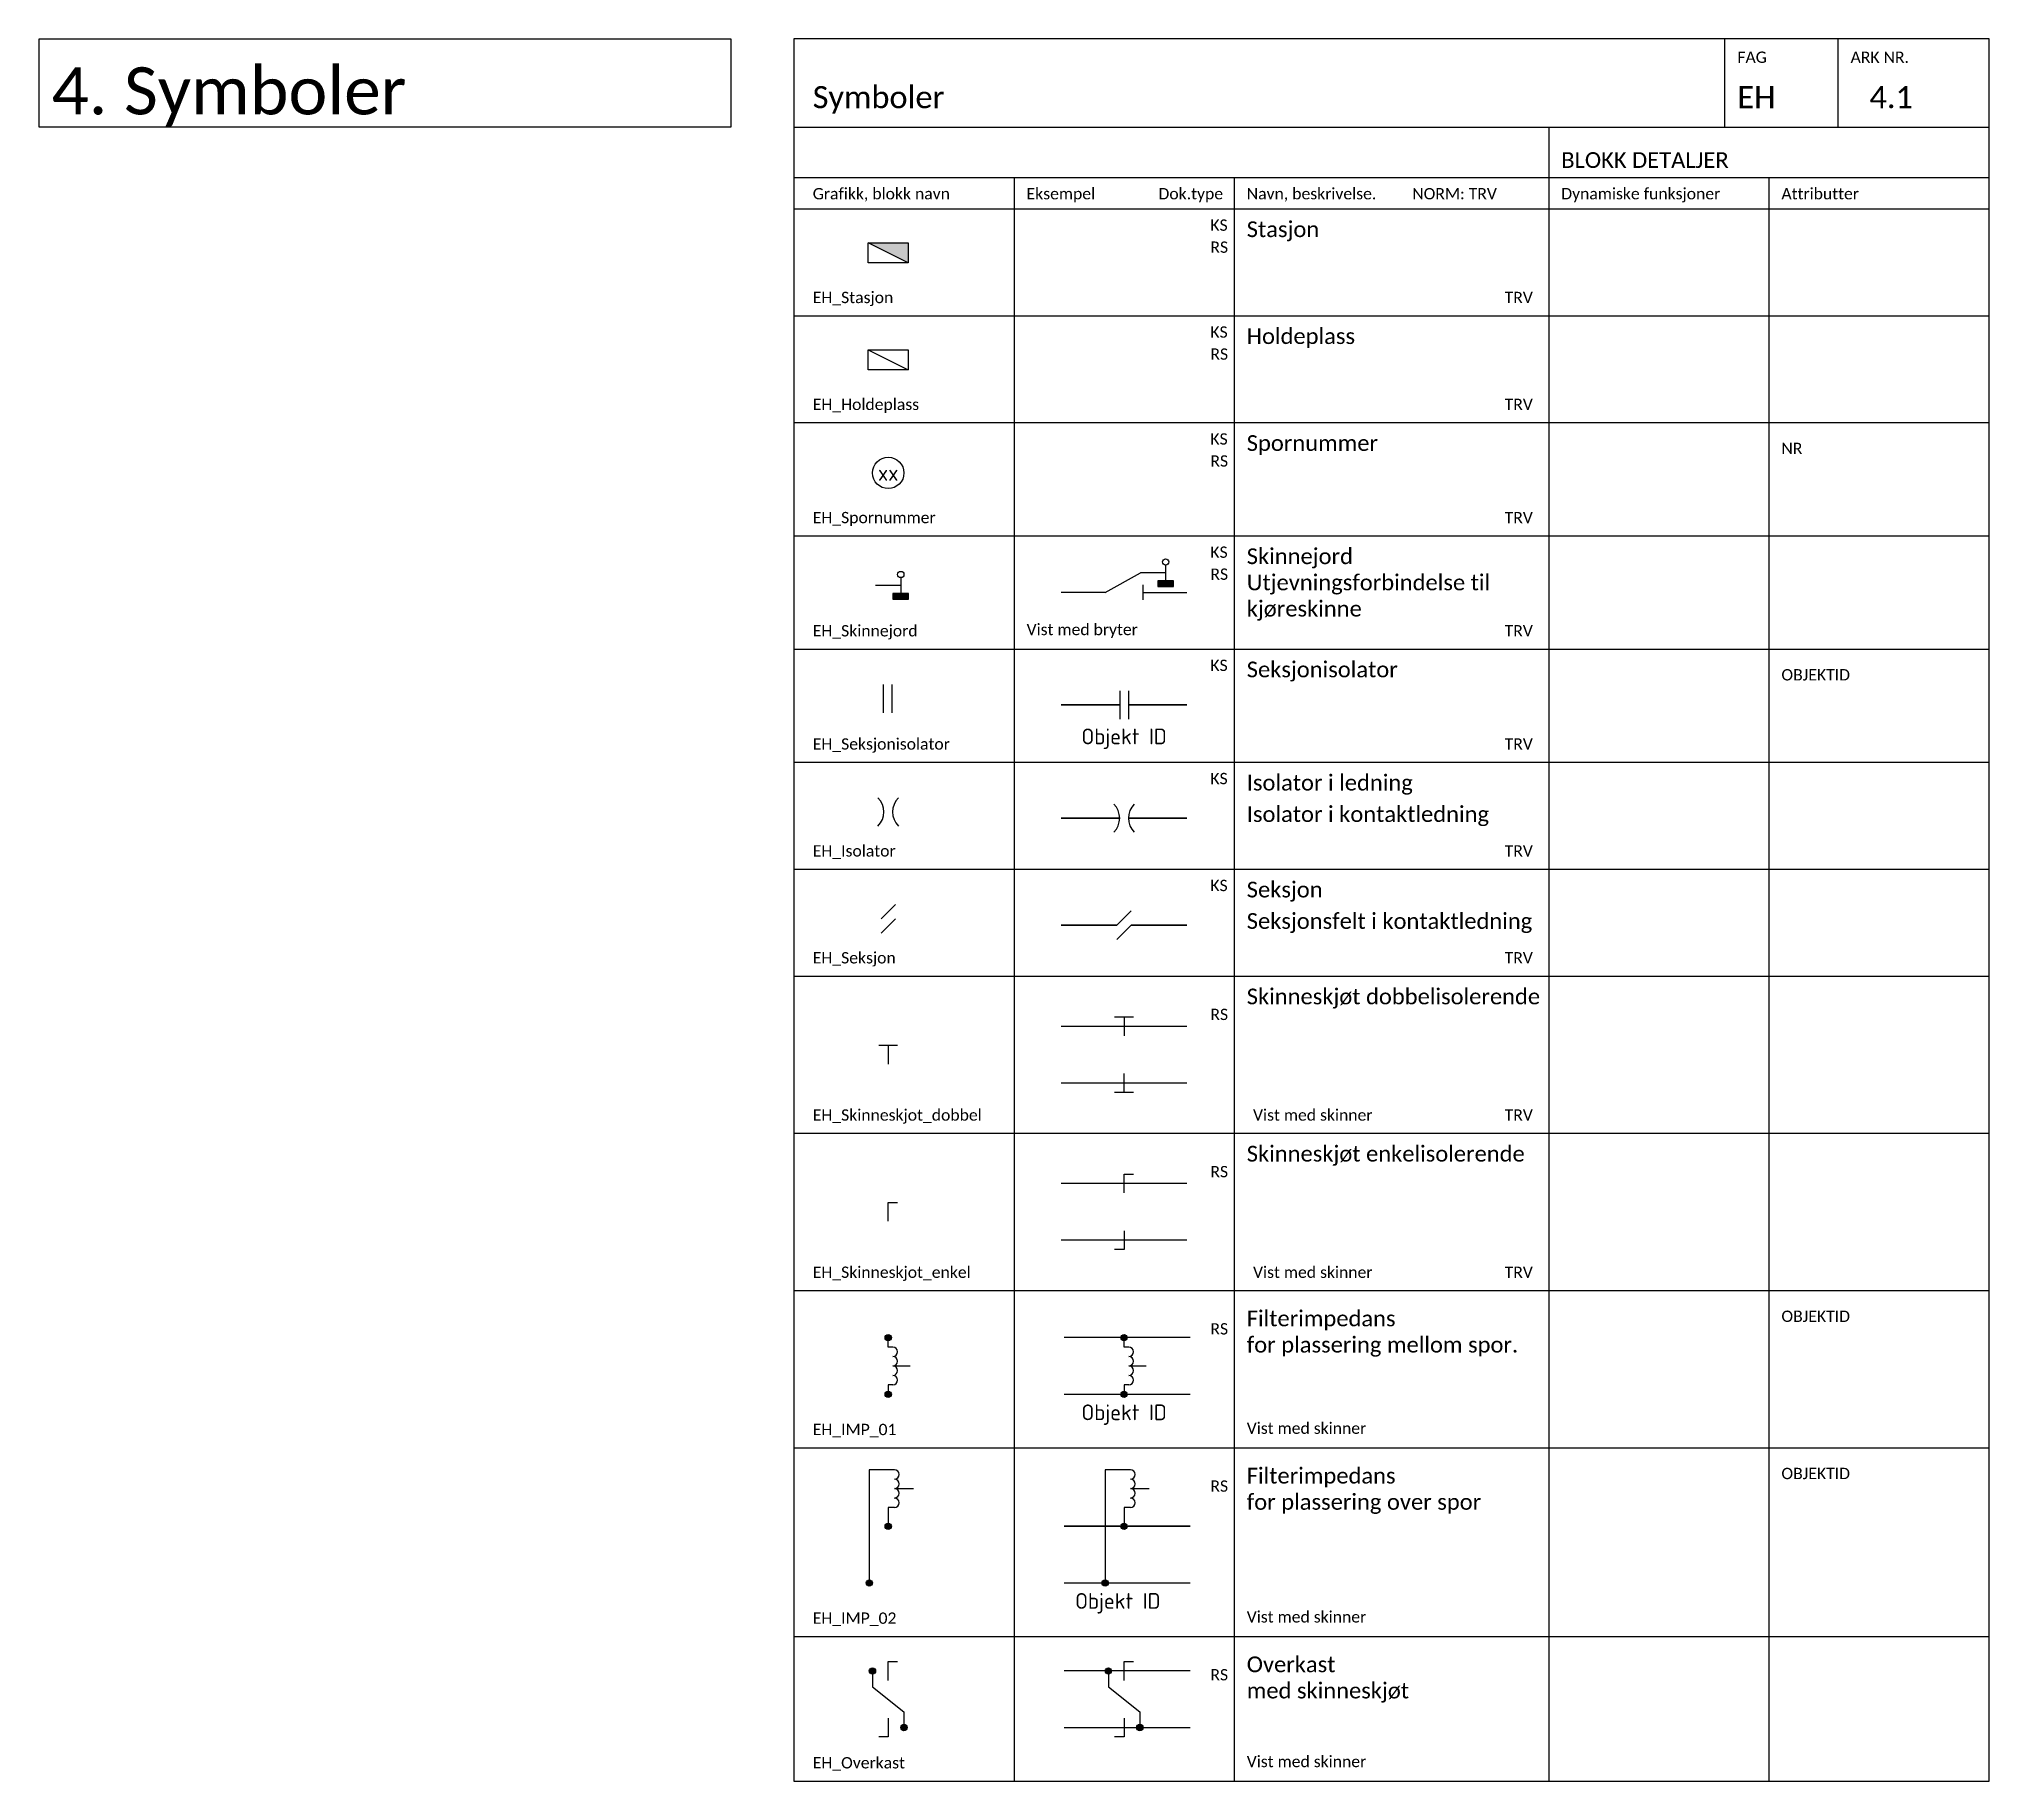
# Model space of a CAD drawing. Header units: metres. Extents: x -951 to 2504, y -1674 to 782.
# Drawn here: x 1135.6 to 1445.6, y -703 to -426 of the extents above; entities that cross this region are included whole.
import ezdxf
from ezdxf.enums import TextEntityAlignment as Align

# ---------------------------------------------------------------- set-up
doc = ezdxf.new("R2010")
doc.units = ezdxf.units.M
doc.layers.get('0').update_dxf_attribs({"color": 211})
doc.layers.add('JBTEH_ATT_OBJEKTID', color=2, linetype='Continuous', lineweight=25)
doc.layers.add('JBTEH_KTL_Sort', color=7, linetype='Continuous', lineweight=35)
for name, color, linetype in [('JBTEH_ATT_Tekst', 2, 'Continuous'), ('JBTEH_Komponenter', 4, 'Continuous'), ('JBTEH_Skinne_isolert_signal', 240, 'Continuous'), ('JBTEH_Skinne_jordet_retur', 4, 'Continuous'), ('RAMME', 5, 'Continuous'), ('RAMME SYMBOLER', 4, 'Continuous'), ('RAMME TEKST', 7, 'Continuous')]:
    doc.layers.add(name, color=color, linetype=linetype)
doc.styles.add('Calibri', font='calibri.ttf')
doc.styles.add('ISO25', font='iso3098.shx', dxfattribs={"height": 2.5})

msp = doc.modelspace()

# ---------------------------------------------------------------- texts
at = {"layer": 'RAMME TEKST', "style": 'Calibri'}
for s, height, p in [('4. Symboler', 7.5, (1137.62, -438)), ('OBJEKTID', 1.8, (1412.62, -528)), ('OBJEKTID', 1.8, (1412.62, -630)), ('OBJEKTID', 1.8, (1412.62, -655))]:
    msp.add_text(s, height=height, dxfattribs=at).set_placement(p)
at = {"layer": 'RAMME TEKST', "linetype": 'ByBlock', "style": 'Calibri'}
for s, height, p in [('FAG', 1.8, (1405.62, -429.8)), ('ARK NR.', 1.8, (1423.62, -429.8)), ('Symboler', 3.5, (1258.62, -437)), ('EH', 3.5, (1405.62, -437)), ('4.1', 3.5, (1426.62, -437)), ('BLOKK DETALJER', 2.5, (1377.62, -446.5)), ('Grafikk, blokk navn', 1.8, (1258.62, -451.5)), ('Eksempel', 1.8, (1292.62, -451.5)), ('Dok.type', 1.8, (1313.59, -451.5)), ('Navn, beskrivelse.         NORM: TRV', 1.8, (1327.62, -451.5)), ('Dynamiske funksjoner', 1.8, (1377.62, -451.5)), ('Attributter', 1.8, (1412.62, -451.5)), ('KS', 1.8, (1321.84, -456.5)), ('RS', 1.8, (1321.84, -460)), ('EH_Stasjon ', 1.8, (1258.62, -468)), ('TRV', 1.8, (1368.62, -468)), ('KS', 1.8, (1321.84, -473.5)), ('RS', 1.8, (1321.84, -477)), ('EH_Holdeplass ', 1.8, (1258.62, -485)), ('TRV', 1.8, (1368.62, -485)), ('KS', 1.8, (1321.84, -490.5)), ('RS', 1.8, (1321.84, -494)), ('NR', 1.8, (1412.62, -492)), ('EH_Spornummer ', 1.8, (1258.62, -503)), ('TRV', 1.8, (1368.62, -503)), ('KS', 1.8, (1321.84, -508.5)), ('RS', 1.8, (1321.84, -512)), ('EH_Skinnejord', 1.8, (1258.62, -521)), ('TRV', 1.8, (1368.62, -521)), ('KS', 1.8, (1321.84, -526.5)), ('EH_Seksjonisolator', 1.8, (1258.62, -539)), ('TRV', 1.8, (1368.62, -539)), ('KS', 1.8, (1321.84, -544.5)), ('EH_Isolator', 1.8, (1258.62, -556)), ('TRV', 1.8, (1368.62, -556)), ('KS', 1.8, (1321.84, -561.5)), ('EH_Seksjon', 1.8, (1258.62, -573)), ('TRV', 1.8, (1368.62, -573)), ('RS', 1.8, (1321.84, -582)), ('EH_Skinneskjot_dobbel ', 1.8, (1258.62, -598)), ('Vist med skinner', 1.8, (1328.62, -598)), ('TRV', 1.8, (1368.62, -598)), ('RS', 1.8, (1321.84, -607)), ('EH_Skinneskjot_enkel', 1.8, (1258.62, -623)), ('Vist med skinner', 1.8, (1328.62, -623)), ('TRV', 1.8, (1368.62, -623)), ('RS', 1.8, (1321.84, -632)), ('EH_IMP_01 ', 1.8, (1258.62, -648)), ('RS', 1.8, (1321.84, -657)), ('EH_IMP_02', 1.8, (1258.62, -678)), ('RS', 1.8, (1321.84, -687)), ('EH_Overkast', 1.8, (1258.62, -701))]:
    msp.add_text(s, height=height, dxfattribs=at).set_placement(p)
at = {"layer": 'RAMME TEKST', "linetype": 'ByBlock', "char_height": 2.5, "width": 46, "attachment_point": 1, "style": 'Calibri'}
for s, insert in [('Stasjon', (1327.62, -455)), ('Holdeplass', (1327.62, -472)), ('Spornummer', (1327.62, -489)), ('Skinneskjøt dobbelisolerende', (1327.62, -577)), ('Skinneskjøt enkelisolerende', (1327.62, -602))]:
    msp.add_mtext(s, dxfattribs=dict(at, insert=insert))
at = {"layer": 'RAMME TEKST', "linetype": 'ByBlock', "attachment_point": 1, "style": 'Calibri'}
for s, width, insert, char_height in [('Skinnejord\\PUtjevningsforbindelse til kjøreskinne', 46, (1327.62, -507), 2.5), ('Vist med bryter', 30.7302, (1292.62, -519), 1.8), ('Seksjonisolator', 46, (1327.62, -525), 2.5), ('Isolator i ledning', 46, (1327.62, -543), 2.5), ('Isolator i kontaktledning', 46, (1327.62, -548), 2.5), ('Seksjon', 46, (1327.62, -560), 2.5), ('Seksjonsfelt i kontaktledning', 46, (1327.62, -565), 2.5), ('Vist med skinner', 30.7302, (1327.62, -646), 1.8), ('Vist med skinner', 30.7302, (1327.62, -676), 1.8), ('Vist med skinner', 30.7302, (1327.62, -699), 1.8)]:
    msp.add_mtext_dynamic_manual_height_columns(s, width=width, gutter_width=6.5, heights=[0], dxfattribs=dict(at, insert=insert, char_height=char_height))
at = {"layer": 'RAMME TEKST', "char_height": 2.5, "width": 43, "attachment_point": 1, "style": 'Calibri'}
for s, insert in [('Filterimpedans\\Pfor plassering mellom spor.', (1327.62, -628.2)), ('Filterimpedans\\Pfor plassering over spor ', (1327.62, -653.2)), ('Overkast\\Pmed skinneskjøt', (1327.62, -683.2))]:
    msp.add_mtext(s, dxfattribs=dict(at, insert=insert))

# ---------------------------------------------------------------- blocks, each defined once
blk = doc.blocks.new('EH_Stasjon')
at = {"linetype": 'ByBlock'}
blk.add_hatch(color=0, dxfattribs=at).paths.add_polyline_path([(3.18, 3.18), (-3.18, 3.18), (3.18, 0)])
at = {"color": 0, "linetype": 'ByBlock'}
blk.add_line((3.18, 0), (-3.18, 3.18), dxfattribs=at)
blk.add_lwpolyline([(-3.18, 3.18), (3.18, 3.18), (3.18, 0), (-3.18, 0)], close=True, dxfattribs=at)
blk = doc.blocks.new('EH_Holdeplass')
blk.add_line((-3.18, 3.18), (3.18, 0))
blk.add_lwpolyline([(3.18, 0), (-3.18, 0), (-3.18, 3.18), (3.18, 3.18)], close=True)
blk = doc.blocks.new('EH_Skinnejord')
h = blk.add_hatch(color=256)
h.dxf.hatch_style = 1
h.paths.add_polyline_path([(2.75, -2.15), (5.25, -2.15), (5.25, -1.25), (2.75, -1.25)])
for p, q in [((4, 0), (0, 0)), ((4, 1.25), (4, -1.25))]:
    blk.add_line(p, q)
blk.add_lwpolyline([(2.75, -2.15), (5.25, -2.15), (5.25, -1.25), (2.75, -1.25)], close=True)
blk.add_circle((4, 1.75), 0.5)
blk = doc.blocks.new('EH_Seksjon')
at = {"color": 7}
for p, q in [((0, 0), (2.29, 2.29)), ((0, -2.29), (2.29, 0))]:
    blk.add_line(p, q, dxfattribs=at)
blk = doc.blocks.new('EH_Isolator')
at = {"color": 7}
for centre, start, end in [((-3.2, 0), 315.3217, 44.6783), ((4.6, 0), 135.3217, 224.6783)]:
    blk.add_arc(centre, 3.2, start, end, dxfattribs=at)
blk = doc.blocks.new('EH_Seksjonsisolator')
at = {"color": 7}
for p, q in [((0, 2.25), (0, -2.25)), ((1.4, 2.25), (1.4, -2.25))]:
    blk.add_line(p, q, dxfattribs=at)
at = {"layer": 'JBTEH_ATT_OBJEKTID', "style": 'ISO25'}
blk.add_attdef('OBJEKTID', text='', height=2.5, dxfattribs=at).set_placement((0.7, -6.25), align=Align.CENTER)
blk = doc.blocks.new('EH_Skinneskjot_dobbel')
for p, q in [((-1.5, 1.5), (1.5, 1.5)), ((0, 1.5), (0, -1.5))]:
    blk.add_line(p, q)
blk = doc.blocks.new('EH_Skinneskjot_enkel')
for p, q in [((0, -1.5), (0, 1.5)), ((0, 1.5), (1.5, 1.5))]:
    blk.add_line(p, q)
blk = doc.blocks.new('EH_Koblingspunkt')
h = blk.add_hatch(color=256)
h.dxf.hatch_style = 1
edge = h.paths.add_edge_path()
edge.add_arc((0, 0), 0.5, 0, 360)
blk.add_circle((0, 0), 0.5)
blk = doc.blocks.new('EH_Overkast')
for p, q in [((0, 7.5), (0, 10.5)), ((0, 10.5), (1.5, 10.5)), ((-2.5, 9), (-2.5, 6.5)), ((-2.5, 6.5), (2.5, 2.5)), ((0, 1.5), (0, -1.5)), ((2.5, 2.5), (2.5, 0)), ((0, -1.5), (-1.5, -1.5))]:
    blk.add_line(p, q)
for p in [(-2.5, 9), (2.5, 0)]:
    blk.add_blockref('EH_Koblingspunkt', p)
blk = doc.blocks.new('EH_IMP_02')
for p, q in [((1, 9), (-3, 9)), ((-3, 9), (-3, -9)), ((1, 6), (4, 6)), ((1, 3), (0, 3)), ((0, 3), (0, 0))]:
    blk.add_line(p, q)
for centre in [(1, 8.25), (1, 6.75), (1, 5.25), (1, 3.75)]:
    blk.add_arc(centre, 0.75, 270, 90)
for p in [(0, 0), (-3, -9)]:
    blk.add_blockref('EH_Koblingspunkt', p)
at = {"layer": 'JBTEH_ATT_OBJEKTID', "style": 'ISO25', "flags": 4}
blk.add_attdef('OBJEKTID', text='', height=2.5, dxfattribs=at).set_placement((-1.5, -12.25), align=Align.MIDDLE)
blk = doc.blocks.new('EH_IMP_01')
for p, q in [((0, 7.5), (0, 9)), ((0.75, 7.5), (0, 7.5)), ((0.75, 4.5), (3.5, 4.5)), ((0.75, 1.5), (0, 1.5)), ((0, 1.5), (0, 0))]:
    blk.add_line(p, q)
at = {"linetype": 'ByBlock'}
blk.add_lwpolyline([(0, 0.75), (0, 0)], dxfattribs=at)
for centre in [(0.75, 6.75), (0.75, 5.25), (0.75, 3.75), (0.75, 2.25)]:
    blk.add_arc(centre, 0.75, 270, 90)
for p in [(0, 9), (0, 0)]:
    blk.add_blockref('EH_Koblingspunkt', p)
at = {"layer": 'JBTEH_ATT_OBJEKTID', "style": 'ISO25', "flags": 4}
blk.add_attdef('OBJEKTID', text='', height=2.5, dxfattribs=at).set_placement((0, -3.25), align=Align.MIDDLE)
blk = doc.blocks.new('EH_Spornummer')
blk.add_circle((0, 2.5), 2.5)
at = {"layer": 'JBTEH_ATT_Tekst', "style": 'ISO25'}
blk.add_attdef('X', text='', height=2.5, dxfattribs=at).set_placement((0, 2.5), align=Align.MIDDLE)

# ---------------------------------------------------------------- linework, layer by layer
at = {"layer": 'JBTEH_KTL_Sort'}
for p, q in [((1298.12, -531.9), (1307.42, -531.9)), ((1308.82, -531.9), (1318.12, -531.9)), ((1298.12, -549.9), (1307.42, -549.9)), ((1308.82, -549.9), (1318.12, -549.9)), ((1298.12, -566.9), (1306.98, -566.9)), ((1309.26, -566.9), (1318.12, -566.9))]:
    msp.add_line(p, q, dxfattribs=at)
at = {"layer": 'JBTEH_Skinne_isolert_signal'}
for points in [[(1318.12, -583), (1298.12, -583)], [(1298.12, -592), (1318.12, -592)], [(1318.12, -608), (1308.12, -608)], [(1308.12, -617), (1298.12, -617)], [(1318.62, -632.5), (1298.62, -632.5)], [(1298.62, -641.5), (1318.62, -641.5)], [(1298.62, -662.5), (1318.62, -662.5)], [(1318.62, -662.5), (1298.62, -662.5)], [(1298.62, -671.5), (1318.62, -671.5)], [(1318.62, -685.5), (1308.12, -685.5)], [(1298.62, -694.5), (1308.12, -694.5)]]:
    msp.add_lwpolyline(points, dxfattribs=at)
at = {"layer": 'JBTEH_Skinne_jordet_retur'}
for points in [[(1308.12, -608), (1298.12, -608)], [(1318.12, -617), (1308.12, -617)], [(1308.12, -685.5), (1298.62, -685.5)], [(1308.12, -694.5), (1318.62, -694.5)]]:
    msp.add_lwpolyline(points, dxfattribs=at)
at = {"layer": 'RAMME'}
for points in [[(1135.62, -426), (1245.62, -426), (1245.62, -440), (1135.62, -440)], [(1445.62, -426), (1255.62, -426), (1255.62, -703), (1445.62, -703)]]:
    msp.add_lwpolyline(points, close=True, dxfattribs=at)
msp.add_lwpolyline([(1255.62, -440), (1445.62, -440)], dxfattribs=at)
at = {"layer": 'RAMME SYMBOLER'}
for p, q in [((1403.62, -440), (1403.62, -426)), ((1421.62, -440), (1421.62, -426)), ((1375.62, -440), (1375.62, -703)), ((1255.62, -448), (1445.62, -448)), ((1290.62, -448), (1290.62, -703)), ((1325.62, -448), (1325.62, -703)), ((1410.62, -448), (1410.62, -703)), ((1255.62, -453), (1445.62, -453)), ((1255.62, -470), (1445.62, -470)), ((1255.62, -487), (1445.62, -487)), ((1255.62, -505), (1445.62, -505)), ((1305.12, -514), (1310.72, -510.9)), ((1305.12, -514), (1298.12, -514)), ((1311.12, -512.8), (1311.12, -515.2)), ((1311.12, -514), (1318.12, -514)), ((1255.62, -523), (1445.62, -523)), ((1255.62, -541), (1445.62, -541)), ((1255.62, -558), (1445.62, -558)), ((1255.62, -575), (1445.62, -575)), ((1255.62, -600), (1445.62, -600)), ((1255.62, -625), (1445.62, -625)), ((1255.62, -650), (1445.62, -650)), ((1255.62, -680), (1445.62, -680))]:
    msp.add_line(p, q, dxfattribs=at)

# ---------------------------------------------------------------- block references
at = {"layer": 'JBTEH_Komponenter'}
for name, p in [('EH_Stasjon', (1270.62, -461.59)), ('EH_Holdeplass', (1270.62, -478.59)), ('EH_Skinnejord', (1268.62, -512.9)), ('EH_Skinnejord', (1310.72, -510.9)), ('EH_Seksjonsisolator', (1269.81, -530.9)), ('EH_Isolator', (1269.92, -548.9)), ('EH_Isolator', (1307.42, -549.9)), ('EH_Seksjon', (1269.48, -565.9)), ('EH_Seksjon', (1306.98, -566.9)), ('EH_Skinneskjot_dobbel', (1308.12, -583)), ('EH_Skinneskjot_dobbel', (1270.62, -587.5)), ('EH_Skinneskjot_enkel', (1308.12, -608)), ('EH_Skinneskjot_enkel', (1270.62, -612.5)), ('EH_IMP_01', (1270.62, -641.5)), ('EH_Koblingspunkt', (1308.12, -632.5)), ('EH_Koblingspunkt', (1308.12, -641.5)), ('EH_IMP_02', (1270.62, -662.5)), ('EH_Overkast', (1270.62, -694.5)), ('EH_Overkast', (1308.12, -694.5))]:
    msp.add_blockref(name, p, dxfattribs=at)
msp.add_blockref('EH_Spornummer', (1270.62, -497.5), dxfattribs=at).add_auto_attribs({'X': 'xx'})
at = {"layer": 'JBTEH_Komponenter', "rotation": 180}
for name, p in [('EH_Skinneskjot_dobbel', (1308.12, -592)), ('EH_Skinneskjot_enkel', (1308.12, -617))]:
    msp.add_blockref(name, p, dxfattribs=at)
at = {"layer": 'JBTEH_Komponenter'}
ref = msp.add_blockref('EH_IMP_01', (1308.12, -641.5), dxfattribs=at)
ref.add_attrib('OBJEKTID', 'Objekt ID', dxfattribs={"layer": 'JBTEH_ATT_OBJEKTID', "height": 2.5, "style": 'ISO25'}).set_placement((1308.12, -644.75), align=Align.MIDDLE)
ref = msp.add_blockref('EH_IMP_02', (1308.12, -662.5), dxfattribs=at)
ref.add_attrib('OBJEKTID', 'Objekt ID', dxfattribs={"layer": 'JBTEH_ATT_OBJEKTID', "height": 2.5, "style": 'ISO25'}).set_placement((1307.12, -674.74), align=Align.MIDDLE)
at = {"layer": 'RAMME SYMBOLER'}
msp.add_blockref('EH_Seksjonsisolator', (1307.42, -531.9), dxfattribs=at).add_auto_attribs({'OBJEKTID': 'Objekt ID'})

msp.set_redraw_order([(e.dxf.handle, doc.entitydb.next_handle()) for e in msp.query("TEXT MTEXT ATTDEF DIMENSION ARC_DIMENSION")])  # texts and dimensions are drawn at this point

doc.saveas('drawing.dxf')
